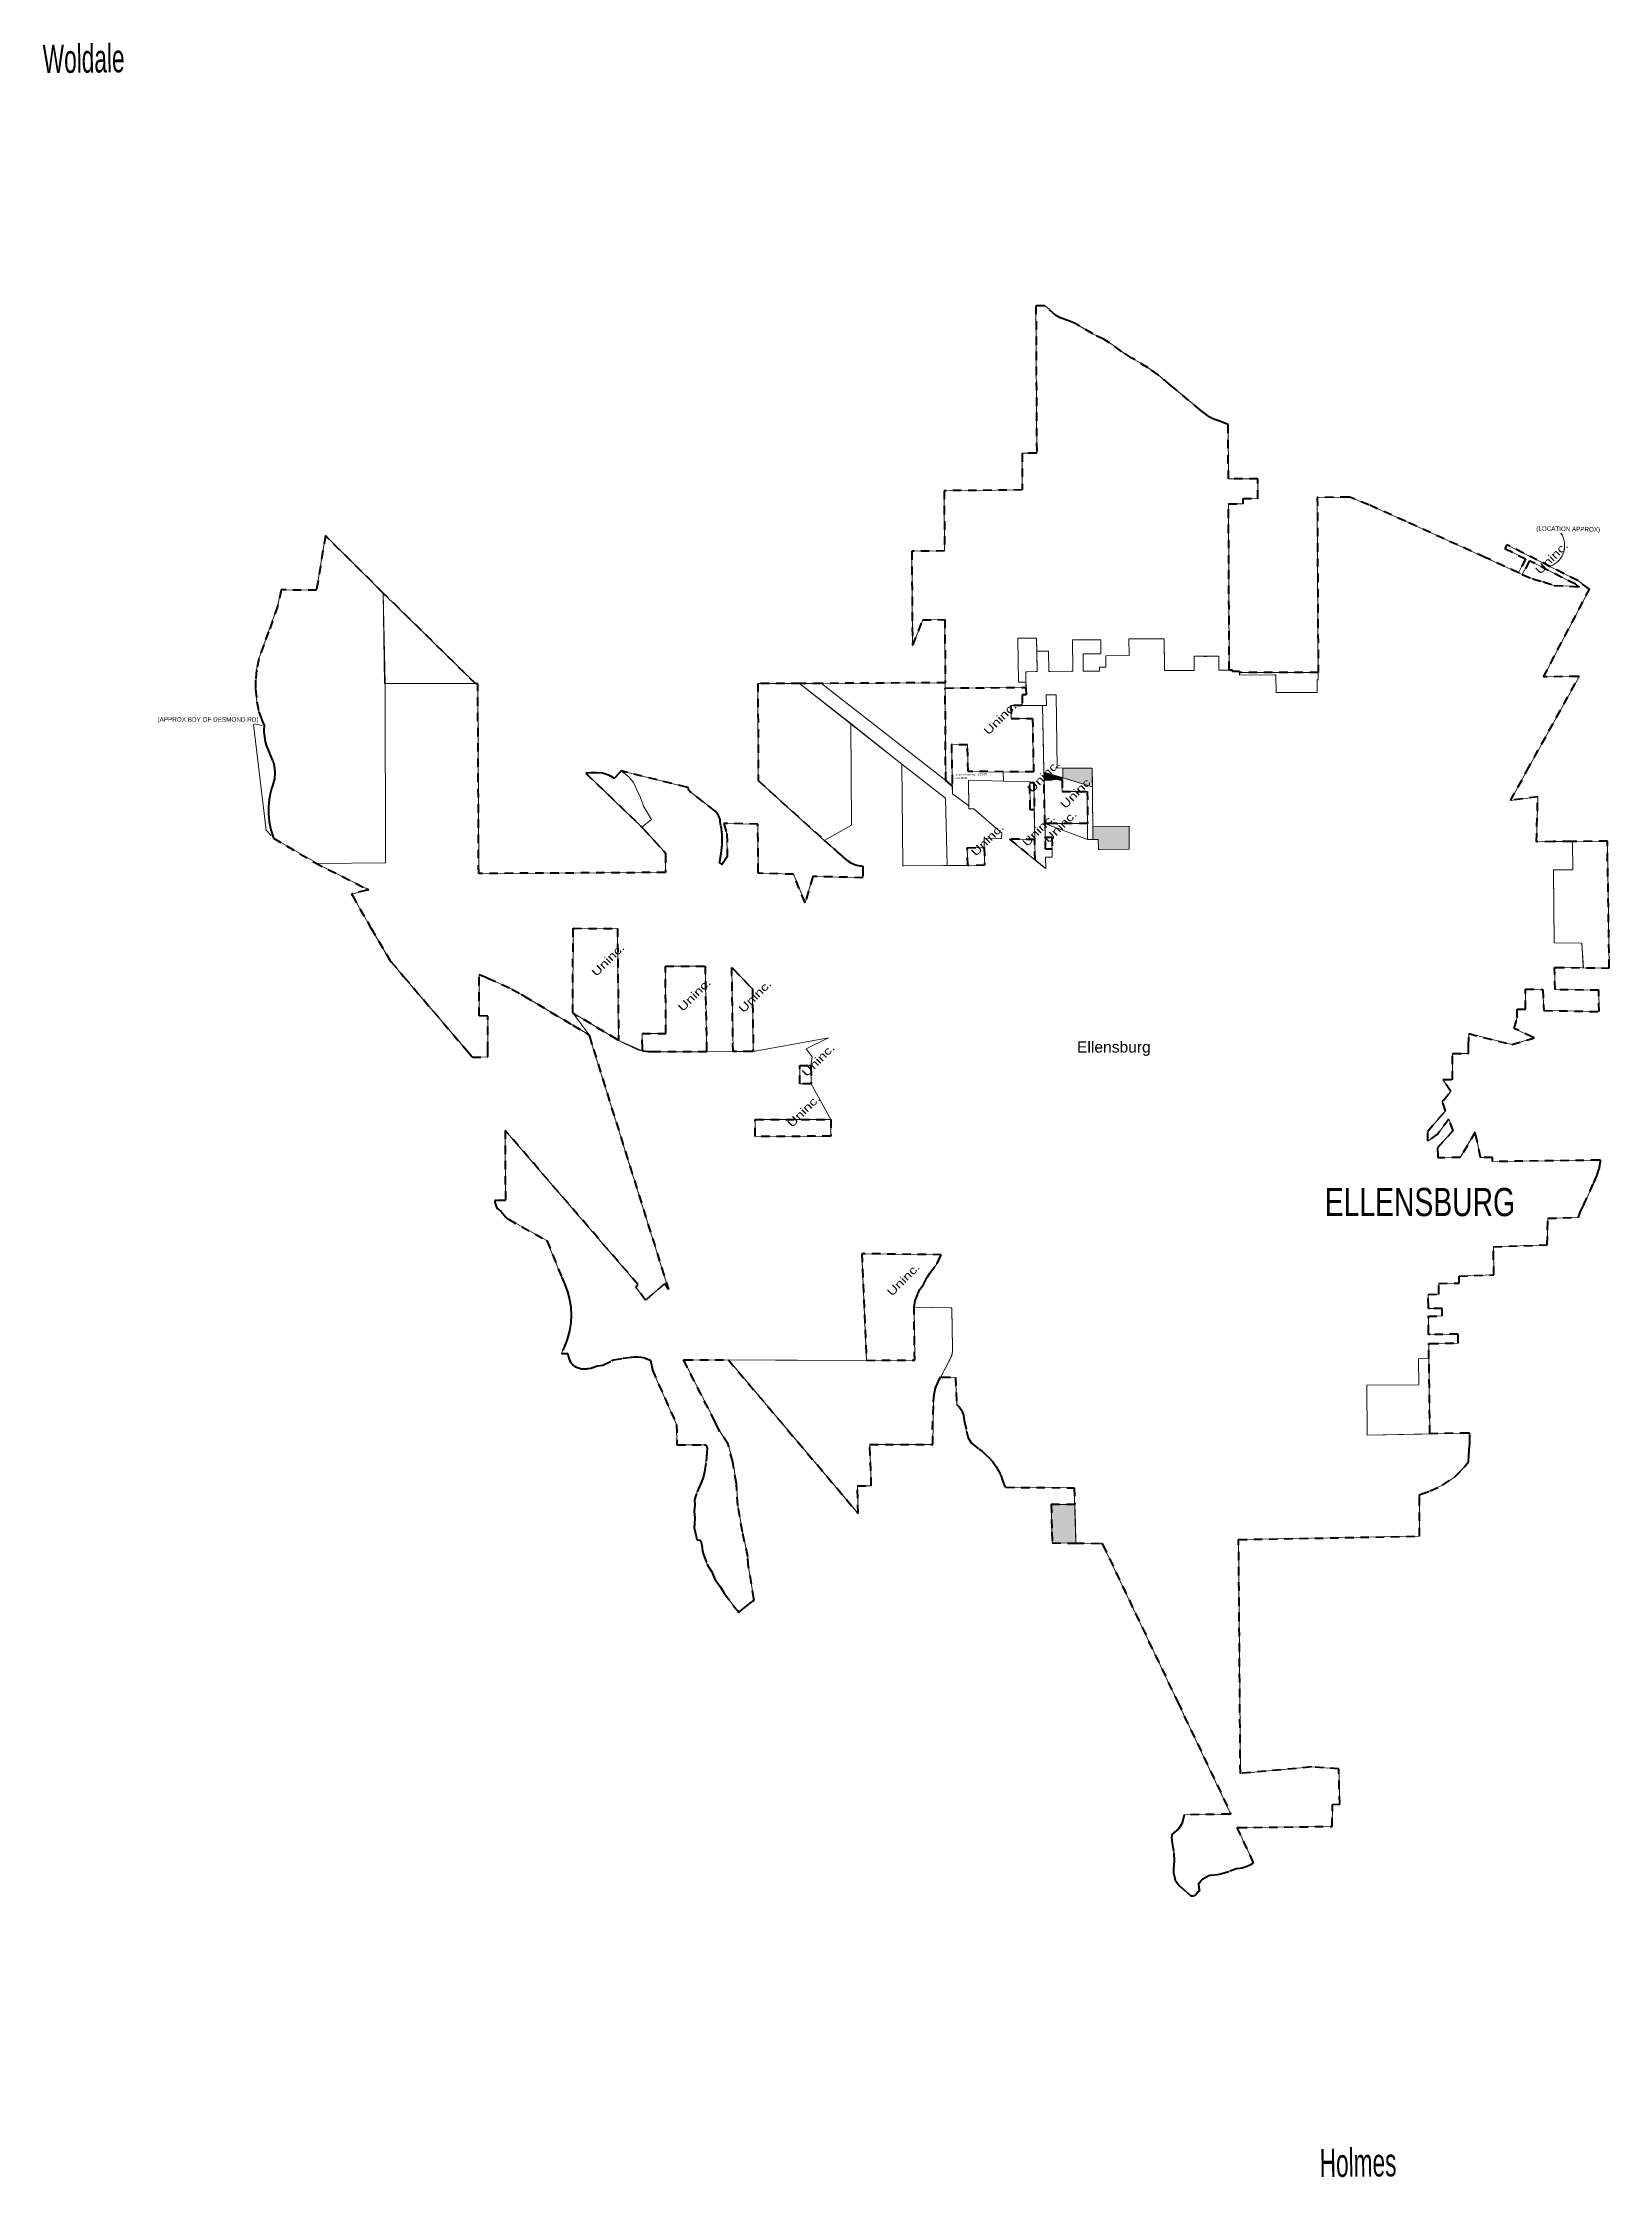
# Model space of a CAD drawing. Header units: feet. Extents: x -903180 to 1023491, y -707744 to 564635.
# Drawn here: x 98874 to 121086, y -199044 to -168777 of the extents above; entities that cross this region are included whole.
import ezdxf

# ---------------------------------------------------------------- set-up
doc = ezdxf.new("R2010")
doc.units = ezdxf.units.FT
doc.header["$LTSCALE"] = 80
doc.linetypes.add('SHORT_DASHED', pattern=[2.7, 1.5, -1.2])
for name, color, linetype, lineweight in [('1', 7, 'Continuous', 13), ('13', 7, 'SHORT_DASHED', 40), ('58', 7, 'Continuous', 13)]:
    doc.layers.add(name, color=color, linetype=linetype, lineweight=lineweight)
for name, color, linetype in [('14', 7, 'Continuous'), ('16', 7, 'Continuous'), ('36', 7, 'Continuous')]:
    doc.layers.add(name, color=color, linetype=linetype)

msp = doc.modelspace()

# ---------------------------------------------------------------- texts
at = {"layer": '1'}
msp.add_text('(LOCATION APPROX)', height=64, rotation=359, dxfattribs=at).set_placement((120050.69, -175695.03))
at = {"layer": '1', "width": 1.05}
msp.add_text('(APPROX BDY OF DESMOND RD)', height=64, dxfattribs=at).set_placement((100501.56, -178404.46))
at = {"layer": '1', "width": 1.1}
for s, p in [('as per drawing   2/27/97', (111816.7, -179167.2)), ('ord 4060', (111816.7, -179218.78))]:
    msp.add_text(s, height=28.47, rotation=0.276, dxfattribs=at).set_placement(p)
at = {"layer": '14', "width": 0.75}
msp.add_text('ELLENSBURG', height=400, dxfattribs=at).set_placement((117051.72, -185415.05))
at = {"layer": '16', "width": 0.6}
for s, p in [('Woldale', (98877.36, -169208.79)), ('Holmes', (116981.5, -199041.28))]:
    msp.add_text(s, height=400, rotation=0.63, dxfattribs=at).set_placement(p)
at = {"layer": '36', "width": 1.35}
for p in [(120105, -176324.82), (112282.82, -178601.42), (112899.78, -179422.56), (113371.59, -179647.65), (112830.52, -180184.39), (113137.85, -180136.77), (112104.97, -180322.39), (106724.59, -182025.01), (107948.77, -182522.33), (108809.51, -182541.46), (109705.57, -183447.76), (109498.11, -184167.31), (110913.56, -186558.28)]:
    msp.add_text('Uninc.', height=113, rotation=45, dxfattribs=at).set_placement(p)
at = {"layer": '36', "width": 1.05}
msp.add_text('Ellensburg', height=157.5, dxfattribs=at).set_placement((113539.01, -183095.73))

# ---------------------------------------------------------------- hatches: boundary and pattern name
at = {"layer": '58'}
for points in [[(113068.92, -179118.39), (113326.74, -179198.1), (113326.14, -179223.09), (113071.26, -179222.29)], [(113753.69, -179064.59), (113757.2, -179329.03), (113336.37, -179200.78), (113335.48, -179061.42)], [(113860.94, -180214.6), (113841.63, -180214.75), (113839.8, -180076.71), (113819.82, -180076.51), (113762.42, -180075.87), (113763.25, -179889.98), (114276.8, -179887.1), (114276.9, -180211.34)], [(113522.21, -190051.35), (113188.17, -190049.37), (113183.78, -189896.68), (113173.22, -189502.94), (113508.52, -189505.01), (113515.19, -189774.06)]]:
    msp.add_hatch(color=256, dxfattribs=at).paths.add_polyline_path(points)

# ---------------------------------------------------------------- linework, layer by layer
at = {"layer": '1'}
msp.add_line((101984.69, -178460.7), (101866.83, -178434.49), dxfattribs=at)
msp.add_lwpolyline([(102111.28, -180020.2), (102041.44, -179941.57), (101862.46, -178443.23)], dxfattribs=at)
msp.add_arc((120143.78, -175907.44), 309.09, 291.29544, 34.57042, dxfattribs=at)
at = {"layer": '13'}
for p, q in [((116957.44, -177707.26), (115842.61, -177707.26)), ((102079.34, -179758.7), (102087.5, -179826.26)), ((109014.42, -179856.12), (108530.18, -179846.85)), ((120649, -185434.05), (120649.35, -185432.76)), ((107867, -188658.05), (108258.69, -188656.15)), ((113895.05, -190055.24), (113904.67, -190075.45))]:
    msp.add_line(p, q, dxfattribs=at)
for points in [[(115842.61, -177707.26), (115844.08, -177691.54), (115744.08, -177693.19), (115743.98, -177673.19), (115697.72, -177673.45), (115686.86, -175316.32), (115894.86, -175316.32), (115893.87, -175240.64), (116104.28, -175242.82), (116102.53, -174961.83), (115685.54, -174959.85), (115680.08, -174189.14), (115573.84, -174150.36), (115492.42, -174120.62), (115456.17, -174105.58), (115422.82, -174086.49), (115390.43, -174064.07), (115292, -173989.94), (114961.98, -173714.56), (114864.65, -173630.77), (114690.53, -173488.63), (114548.14, -173385.41), (114316.86, -173249.4), (114171.45, -173154.11), (114000.57, -173033.8), (113923.48, -172986.53), (113761.64, -172902.75), (113567.06, -172789.99), (113501.99, -172752.6), (113409.61, -172714.65), (113300.72, -172677.33), (113239.97, -172642.81), (113080.27, -172508.85), (112956.54, -172508.59), (112967.1, -174595.68), (112759.11, -174597.8), (112761.75, -175118.8), (111655.79, -175130.05), (111660.07, -175983.79), (111195.34, -175988.31), (111205.35, -177318.27), (111211.55, -177320.25), (111351.66, -176960.83), (111665.02, -176957.79), (111669.53, -177852.12), (109914.6, -177861.33), (109605.46, -177862.52), (109014.05, -177863.03), (109019.74, -179240.22), (109956.06, -180083.87), (110091.21, -180207.85), (110108, -180222.98), (110142.81, -180254.35), (110211.37, -180313.54), (110230.19, -180329.79), (110251.37, -180348.88), (110259.88, -180356.55), (110295.27, -180382.95), (110333.23, -180405.5), (110373.33, -180423.97), (110415.14, -180438.14), (110458.21, -180447.86), (110482.06, -180450.67), (110502.06, -180453.02), (110502.11, -180473.03), (110502.45, -180616.42), (109793.85, -180599.05), (109682.72, -180972.15), (109519.45, -180567.79), (109038.51, -180554.32), (109019.07, -180553.78), (109018.93, -180533.76), (109014.42, -179856.12)], [(121085.51, -181897.11), (121057.84, -180096.65), (120563.12, -180104.05), (120543.12, -180104.12), (120290.26, -180104.96), (120055.04, -180107.3), (120070.65, -179469.9), (119685.16, -179521.27), (119916.27, -179103.25), (120647.02, -177781.48), (120657.67, -177762.22), (120638.08, -177762.49), (120151.81, -177769.12), (120804.83, -176523.86), (120637.15, -176404.17), (119632.89, -175894.69), (119605.74, -175948.2), (119899.42, -176097.19), (119796.76, -176292.97), (119325.48, -176074.51), (118746.36, -175813.62), (118194.12, -175560.43), (117677.92, -175330.94), (117430.05, -175231.73), (117403.21, -175220.99), (117390.05, -175221.09), (116945.78, -175224.35), (116957.44, -177707.26)], [(108530.18, -179846.85), (108575.38, -179991.66), (108580.01, -180320.66), (108507.47, -180432.34), (108488.12, -180417.37), (108468.96, -180402.54), (108473.12, -180381.89), (108495.19, -180272.15), (108507.63, -180139.92), (108506.18, -180007.12), (108490.85, -179875.2), (108481.41, -179825.55), (108478.62, -179801.96), (108473.38, -179778.8), (108465.74, -179756.31), (108455.8, -179734.73), (108443.66, -179714.32), (108429.45, -179695.29), (108413.32, -179677.85), (108408.7, -179673.47), (108070.38, -179410.86), (108060.67, -179402.82), (108051.86, -179393.81), (108044.03, -179383.93), (108037.28, -179373.29), (108031.68, -179362), (108030.9, -179359.89), (108024.69, -179340.16), (108003.61, -179334.82), (107075.58, -179099.77), (106979.71, -179211.53), (106912.31, -179167.94), (106811.18, -179134.23), (106732.88, -179127.42), (106645.53, -179127.42), (106574.33, -179134.4), (107370.82, -179898.82), (107389.6, -179919.62), (107685.35, -180247.12), (107704.07, -180267.85), (107704, -180287.12), (107703.08, -180543.26), (105055.83, -180557.15), (105043.4, -177885.63), (105043.31, -177866.27), (105023.31, -177866.23), (105010.52, -177864.59), (103701.99, -176580.3), (102883.05, -175766.2), (102756.04, -176538.15), (102255.76, -176536.94), (102204.95, -176768.9), (102077.79, -177129.29), (102007.29, -177313.27), (101938.04, -177514.89), (101905.3, -177671.14), (101892.71, -177816.06), (101892.72, -177942.06), (101909.09, -178123.52), (101939.31, -178264.66), (101980.86, -178383.11), (102017.22, -178465.87), (102013.64, -178469.67), (102011.33, -178506.46), (102011.79, -178554.97), (102016.77, -178616.17), (102023.57, -178657.88), (102034.45, -178706.4), (102043.97, -178738.59), (102087.04, -178842.41), (102137.82, -178965.28), (102143.26, -178982.96), (102149.61, -179002.91), (102155.96, -179032.83), (102162.3, -179075.45), (102165.02, -179110.36), (102165.02, -179131.22), (102164.57, -179158.43), (102162.3, -179184.72), (102158.67, -179213.74), (102150.96, -179248.65), (102142.35, -179280.84), (102131.47, -179312.12), (102119.23, -179352.01), (102108.8, -179390.55), (102100.64, -179425.46), (102093.84, -179459.47), (102086.58, -179506.62), (102080.69, -179560.57), (102077.21, -179612.32), (102075.71, -179690.24), (102077.52, -179721.52), (102079.34, -179758.7)], [(113687.95, -179848.32), (113186.19, -179848.32), (113084.66, -179848.69), (113071.26, -179222.29)], [(113071.26, -179222.29), (113326.14, -179223.09), (113329.82, -179395.46), (113684.37, -179392.39), (113687.95, -179848.32)], [(102087.5, -179826.26), (102098.83, -179891.54), (102109.72, -179939.15), (102125.58, -179995.37), (102146.77, -180056.94)], [(102146.77, -180056.94), (102731.29, -180401.36), (103469.21, -180776.08), (103491.47, -180787.33), (103469.21, -180793.06), (103272.56, -180843.71), (103253.33, -180848.66), (103264.79, -180868.86), (103501.64, -181286.02), (103513.41, -181306.73), (103524.84, -181326.02), (103783.69, -181762.75), (103796.1, -181783.69), (103812.13, -181802.75), (103991.55, -182016.1), (104886.71, -183066.08), (104966, -183162.05), (105187, -183157.05), (105185.31, -183062.77), (105183.9, -182578.23), (105064.95, -182577.36), (105062.41, -181991.04), (105145.77, -182022.78), (105165.99, -182030.48), (105185.77, -182039.6), (105526.01, -182196.53), (105661.05, -182271.71), (105681.48, -182283.09), (105701.05, -182294.85), (106389.19, -182708.45), (106600.5, -182833.7), (106621.15, -182845.94), (106626.6, -182865.56), (106683.68, -183052.72), (107745, -186454.05), (107691, -186377.05), (107422, -186607.05), (107283, -186423.05), (107314, -186384.05), (105432, -184199.05), (105434, -185195.05), (105304.11, -185192.6), (105284.28, -185192.23), (105285.74, -185210.2), (105287.36, -185230.16), (105315.36, -185302.62), (105369.54, -185344.97), (105442.22, -185429.3), (105459.97, -185449.89), (105478.9, -185460.35), (106023, -185761.05), (106235, -186287.05), (106276.27, -186384.21), (106316, -186488.48), (106344.61, -186596.34), (106361.79, -186706.6), (106367.35, -186818.05), (106361.23, -186929.47), (106343.5, -187039.64), (106314.35, -187147.35), (106294.24, -187203.39), (106229, -187361.05), (106319, -187364.05), (106319.05, -187364.45), (106322.49, -187391.13), (106328.69, -187417.31), (106337.6, -187442.69), (106349.11, -187467), (106363.11, -187489.98), (106379.42, -187511.37), (106397.89, -187530.94), (106398, -187531.05), (106416.37, -187543.48), (106444.49, -187557.61), (106512.8, -187579.86), (106587.18, -187580), (106603.27, -187578.02), (106645.5, -187572.08), (106742.06, -187540.08), (106816.47, -187528.16), (106945.27, -187464.03), (106969.42, -187452.01), (107104.16, -187430.16), (107215.26, -187414.94), (107262.81, -187410.25), (107310.59, -187410.57), (107358.08, -187415.87), (107404.75, -187426.11), (107450.09, -187441.18), (107470, -187450.09), (107490.65, -187459.34), (107494.65, -187479.05), (107519, -187599.05), (107861, -188370.05), (107867, -188658.05)], [(120649.35, -185432.76), (120654.79, -185412.72), (120662.31, -185392.76), (120683.37, -185336.88), (120700.03, -185302.81), (120709.18, -185284.1), (120718.93, -185262.81), (120866.29, -184940.95), (120907.04, -184843.59), (120915.49, -184823.41), (120922.14, -184803.59), (120933.65, -184769.27), (120940.54, -184748.28), (120944.15, -184729.27), (120957.22, -184660.38), (120959.32, -184641.83), (120961.63, -184621.48), (120941.59, -184621.75), (119428.87, -184641.99), (119429.48, -184583.99), (119260.48, -184582.21), (119184.2, -184226.4), (118971.46, -184583.19), (118680.31, -184590.43), (118660.27, -184587.82), (118659.68, -184567.83), (118656, -184442.05), (118872, -184203.05), (118809, -184038.05), (118653, -184250.05), (118511, -184350.05), (118511, -184209.05), (118765, -183921.05), (118718, -183788.05), (118733, -183772.05), (118840, -183646.05), (118726, -183480.05), (118863, -183478.05), (118863, -183109.05), (119090, -183107.05), (119091.1, -182999.97), (119092.8, -182827.8), (119705.94, -182980.86), (119996.14, -182895.44), (120019.51, -182888.56), (119996.14, -182877.49), (119738.46, -182755.38), (119779.32, -182600.93), (119778.45, -182479.35), (119898.3, -182478.49), (119898.3, -182197.12), (120143.07, -182201.12), (120158.09, -182501.27), (120940.47, -182513.69), (120935.07, -182213.56), (120318.91, -182203.79), (120309.24, -181902.39), (120308.81, -181888.99), (120328.6, -181889.2), (121085.51, -181897.11)], [(113904.67, -190075.45), (114967.43, -192308.7), (115712.34, -193874.03), (115721.86, -193894.02), (115700.98, -193894.36), (115056, -193905.04), (115030.94, -194022.93), (114984.55, -194099.26), (114978.51, -194103.27), (114887.88, -194177.52), (114881.82, -194193.59), (114877.72, -194229.79), (114889.63, -194302.22), (114911.45, -194441.05), (114917.21, -194561.74), (114906.93, -194670.33), (114904.79, -194726.64), (114918.74, -194785), (114928.7, -194829.27), (114986.83, -194907.83), (115099.2, -195004.6), (115153.37, -195052.97), (115183.51, -195055.05), (115207.66, -195047.05), (115213.7, -195041.03), (115247, -195005.05), (115278.16, -194978.8), (115270.19, -194944.59), (115266.31, -194882.23), (115274.4, -194862.14), (115300.59, -194834.03), (115320.73, -194813.96), (115409.29, -194765.86), (115433.43, -194761.89), (115529.93, -194752.02), (115574.19, -194740.04), (115710.97, -194700.09), (115801.51, -194666.08), (115847.76, -194660.13), (115881.95, -194654.17), (115986.57, -194616.16), (116024.8, -194594.11), (116042.44, -194582.85), (115820.21, -194105.38), (115810.9, -194085.37), (115829.99, -194085.14), (117154.96, -194069.07), (117162, -193756.05), (117263, -193755.05), (117250, -193253.05), (116862, -193226.05), (115855, -193317.05), (115830, -190002.05), (118395.76, -189953.26), (118394.2, -189388.27), (118394.14, -189366.61), (118414.14, -189359.18), (118543.95, -189310.94), (118722, -189229.05), (118889, -189115.05), (119029, -188977.05), (119087, -188901.05), (119095, -188806.05), (119098, -188735.05), (119104, -188671.05), (119107.88, -188642.3), (119105.96, -188510.07), (119105.68, -188490.68), (119085.67, -188491.2), (118543.17, -188500.1), (118528.36, -187435.08), (118526.09, -187242.05), (118525.85, -187222.02), (118544, -187221.76), (118944, -187216.05), (118941, -187088.05), (118544.36, -187094.74), (118524.35, -187095.08), (118524.12, -187076.02), (118521.29, -186835.06), (118716, -186831.05), (118716, -186725.05), (118539.99, -186725.05), (118519.99, -186725.05), (118519.75, -186705.05), (118516.1, -186524.81), (118668.18, -186520.7), (118668.23, -186370.69), (118955, -186364.05), (118956, -186265.05), (119449, -186249.05), (119443.32, -185849.86), (120204.34, -185823.46), (120216, -185445.05), (120649, -185434.05)], [(108258.69, -188656.15), (108278.4, -188656.05), (108284.16, -188677.13), (108293.61, -188711.73), (108291.48, -188768.04), (108275.07, -188922.88), (108258.75, -189041.52), (108240.48, -189123.96), (108200.08, -189214.39), (108143.49, -189353.06), (108135.41, -189375.18), (108117.18, -189439.51), (108121.05, -189509.91), (108110.8, -189602.42), (108120.67, -189688.93), (108116.45, -189783.45), (108110.31, -189835.74), (108134.24, -189928.3), (108142.16, -189986.65), (108162.21, -190008.81), (108190.37, -190006.86), (108206, -190026.05), (108219, -190082.05), (108230.24, -190163.82), (108244.2, -190214.13), (108296.19, -190349), (108300.18, -190363.09), (108362.3, -190459.76), (108380.3, -190504.04), (108406.3, -190570.46), (108478.46, -190667.15), (108536.56, -190759.79), (108664, -190933.05), (108702, -190982.05), (108727.83, -191012.25), (108745.71, -191033.17), (108764.93, -191016.9), (108834.67, -190957.85), (108939.97, -190875.64), (108960.43, -190859.66), (108957.2, -190840.02), (108882.94, -190388.21), (108872, -190246.05), (108794, -189893.05), (108731, -189520.05), (108709, -189208.05), (108657, -188900.05), (108593, -188648.05), (108461, -188447.05), (108407.56, -188331.64), (107967.71, -187471.05), (107957.49, -187451.06), (107976, -187451.12), (108597.28, -187454.78), (110437.32, -189630.66), (110424.19, -189237.69), (110622.34, -189239.15), (110602.34, -188653.06), (111492.47, -188651.82), (111492.24, -188441.5), (111504.16, -188048.04), (111506.9, -187987.81), (111517.18, -187919.48), (111534.07, -187851.88), (111559.77, -187787.95), (111585.48, -187732.85), (111607.65, -187696.09), (111627.12, -187696.56), (111815, -187701.05), (111833.06, -188084.27), (111873.3, -188123.34), (111899.36, -188165.65), (111927.35, -188238.11), (111939.24, -188312.56), (111973.1, -188463.48), (111997.02, -188560.08), (112045.11, -188634.59), (112149.47, -188719.28), (112163.52, -188729.36), (112183.6, -188739.46), (112277.9, -188828.14), (112346.1, -188898.67), (112396.2, -188975.21), (112460.29, -189085.97), (112482.24, -189162.44), (112514.22, -189246.98), (112531.57, -189259.95), (113497.02, -189266.88), (113508.52, -189505.01), (113173.22, -189502.94), (113183.78, -189896.68), (113188.17, -190049.37), (113522.21, -190051.35), (113875.15, -190055.03), (113895.05, -190055.24)]]:
    msp.add_lwpolyline(points, dxfattribs=at)
for points in [[(120660.79, -176494.76), (120606.01, -176455.66), (119952.94, -176124.35), (119852, -176316.85), (119998.99, -176380.27), (120152.26, -176423.53), (120305.93, -176472.07), (120521.72, -176484.06)], [(111669.94, -177927.2), (112815.41, -177918.21), (112816.7, -178021.64), (112759.38, -178021.64), (112759.38, -178176.22), (112602.5, -178176.96), (112604.46, -178356.95), (112907.63, -178357.33), (112923.53, -179117.25), (111993.69, -179109.56), (111985.49, -178734.23), (111757.3, -178728.43), (111770.53, -179314.99), (111677.72, -179238.16)], [(112926.02, -179267.22), (112932.49, -179654.92), (112875.63, -179655.65), (112875.31, -179635.61), (112869.62, -179267.58)], [(112944.32, -180364.83), (112939.47, -180074.07), (112581.78, -180071.51)], [(113092.1, -180211.71), (113088.99, -180043.71), (113183.59, -180043.71), (113186.99, -180211.81)], [(111983.11, -180191), (112224.29, -180190.05), (112227.04, -180441.01), (111988.57, -180445.4)], [(107038.52, -182923.55), (107018.52, -182911.69), (106390.08, -182533.97), (106394.52, -181334.17), (107023.07, -181337.35), (107038.33, -182903.71)], [(107376.42, -183072.79), (107376.01, -183033.57), (107373.8, -182824.61), (107710.04, -182825.01), (107704.14, -181870.64), (108265.18, -181869.95), (108288.13, -183084.08), (107564.34, -183086), (107542.32, -183086.06), (107524.34, -183085.82), (107463.35, -183084.61), (107385.11, -183074.82)], [(108662.86, -183083.1), (108644.34, -181910.66), (108644, -181889.58), (108664.02, -181910.4), (108936.73, -182194.02), (108947.6, -183047.52), (108947.35, -183062.05), (108946.99, -183082.35), (108927, -183082.4)], [(109765.96, -183279.05), (109766.23, -183299.05), (109769.76, -183541.21), (109610.19, -183541.21), (109607, -183279.05), (109745, -183279.05)], [(110047, -184283.05), (108974, -184285.05), (108978, -184046.05), (110047, -184044.05)], [(111228.07, -186707.22), (111243.26, -186613.55), (111255.99, -186581.56), (111281.66, -186517.08), (111285.7, -186507.03), (111307.91, -186460.81), (111360.34, -186386.49), (111416.87, -186275.97), (111453.16, -186223.74), (111553.98, -186087.17), (111580.22, -186034.91), (111614.67, -185962.32), (110489, -185949.05), (110555, -187460.05), (111237.68, -187459.1)]]:
    msp.add_lwpolyline(points, close=True, dxfattribs=at)
at = {"layer": '58'}
for points in [[(112759.11, -174597.8), (112967.1, -174595.68), (112956.54, -172508.59), (113080.27, -172508.85), (113090.55, -172513.16), (113145.49, -172556.33), (113220.06, -172626.98), (113300.72, -172677.33), (113409.61, -172714.65), (113501.99, -172752.6), (113567.06, -172789.99), (113761.64, -172902.75), (113839.85, -172942.79), (113923.48, -172986.53), (114000.57, -173033.8), (114054.04, -173070.16), (114171.45, -173154.11), (114316.86, -173249.4), (114435.65, -173316.57), (114548.14, -173385.41), (114694.53, -173491.72), (114864.65, -173630.77), (115292, -173989.94), (115374.89, -174052.46), (115422.82, -174086.49), (115450.52, -174102.69), (115680.08, -174189.14), (115685.54, -174959.85), (116102.53, -174961.83), (116104.28, -175242.82), (115893.87, -175240.64), (115894.86, -175316.32), (115686.86, -175316.32), (115697.72, -177673.45), (115551.12, -177674.57), (115551.06, -177655.79), (115550.51, -177477.83), (115201.32, -177476.71), (115199.57, -177677.18), (115178.72, -177677.36), (114777.37, -177680.71), (114777.96, -177607.29), (114774.44, -177227.49), (114274.45, -177230.46), (114275.87, -177463.69), (113947.93, -177468.47), (113949.64, -177631.55), (113858.94, -177633), (113858.14, -177687.7), (113627.4, -177688.48), (113627.27, -177668.49), (113625.82, -177444.05), (113875.82, -177442.9), (113874.53, -177242.89), (113474.53, -177244.75), (113477.39, -177689.29), (113457.39, -177689.53), (113140.61, -177693.31), (113140.29, -177673.33), (113136.03, -177405.25), (112971.03, -177406.47), (112965.93, -177218.33), (112700.93, -177221.15), (112710.23, -177843.63), (112815.39, -177844.11), (112815.41, -177918.21), (111669.94, -177927.2), (111665.02, -176957.79), (111351.66, -176960.83), (111211.55, -177320.25), (111205.35, -177318.27), (111195.34, -175988.31), (111660.07, -175983.79), (111655.79, -175130.05), (112761.75, -175118.8)], [(102146.77, -180056.94), (102116.36, -179970.59), (102096.45, -179890.87), (102092.46, -179839.04), (102080.51, -179767.29), (102080.51, -179691.55), (102076.53, -179615.81), (102084.5, -179560), (102088.48, -179484.26), (102104.41, -179404.53), (102120.35, -179344.73), (102140.27, -179288.92), (102160.18, -179217.17), (102168.15, -179165.35), (102168.15, -179113.52), (102164.17, -179057.71), (102164.17, -179053.73), (102152.22, -178985.96), (102132.3, -178926.16), (102100.43, -178854.41), (102068.56, -178786.64), (102048.64, -178742.79), (102036.69, -178706.91), (102036.69, -178702.93), (102020.76, -178643.13), (102016.77, -178635.16), (102012.79, -178571.38), (102008.81, -178515.57), (102013.64, -178469.67), (102017.22, -178465.87), (102017.22, -178465.87), (101980.86, -178383.11), (101939.31, -178264.66), (101909.09, -178123.52), (101892.72, -177942.06), (101905.3, -177671.14), (101938.04, -177514.89), (102007.29, -177313.27), (102077.79, -177129.29), (102204.95, -176768.9), (102255.76, -176536.94), (102756.04, -176538.15), (102883.05, -175766.2), (103701.99, -176580.3), (103731.35, -177863.9), (103735.55, -180406.13), (102770, -180413.63)], [(103701.99, -176580.3), (105010.52, -177864.59), (103721.69, -177864.54)], [(112700.93, -177221.15), (112965.93, -177218.33), (112975.61, -177694.61), (112812.44, -177695.89), (112814.53, -177843.97), (112710.23, -177843.63)], [(109014.05, -177863.03), (109605.46, -177862.52), (110332.23, -178429.83), (110342.36, -179871.21), (109953.64, -180087.61), (109019.74, -179240.22)], [(111699.68, -180444.15), (111675.6, -179490.27), (111054.75, -179007.38), (109605.46, -177862.52), (109914.6, -177861.33), (111677.72, -179238.16), (111770.53, -179314.99), (111772.63, -179429.53), (112004.64, -179599.67), (112005.27, -179639.19), (112075.95, -179640.35), (112470.63, -179984.67), (112470.43, -180059.58), (112450.42, -180059.46), (112220.38, -180058.03), (112224.29, -180190.05), (111983.11, -180191), (111988.57, -180445.4)], [(109914.6, -177861.33), (111669.53, -177852.12), (111669.94, -177927.2), (111677.72, -179238.16)], [(116942.23, -177812.94), (116945.72, -177989.91), (116361.8, -177992.04), (116356.25, -177758.51), (116355.77, -177737.89), (116335.78, -177738.14), (115844.33, -177744.33), (115842.61, -177707.26), (116957.44, -177707.26), (116957.39, -177812.73)], [(112907.86, -178177.34), (113048.6, -178176.1), (113068.92, -179118.39), (113087.34, -179948.2), (113092.1, -180211.71), (113186.99, -180211.81), (113188.8, -180325.07), (113093.59, -180324.28), (113096.31, -180487.82), (112944.32, -180364.83), (112926.02, -179267.22), (112869.62, -179267.58), (112869.26, -179256.87), (112496.83, -179247.69), (112493.6, -179120.65), (112923.53, -179117.25), (112907.63, -178357.33), (112604.46, -178356.95), (112602.5, -178176.96), (112759.38, -178176.22)], [(113103.27, -178025.12), (113245.28, -178025), (113256.97, -179061.11), (113335.48, -179061.42), (113336.37, -179200.78), (113326.74, -179198.1), (113068.92, -179118.39), (113062.47, -178836.65), (113048.6, -178176.1), (113105, -178176.22)], [(112004.64, -179599.67), (111772.63, -179429.53), (111757.3, -178728.43), (111985.49, -178734.23), (111993.69, -179109.56), (112493.6, -179120.65), (112496.83, -179247.69), (111998.82, -179235.41)], [(106732.88, -179127.42), (106811.18, -179134.23), (106912.31, -179167.94), (106979.71, -179211.53), (107075.58, -179099.77), (107182.3, -179186.52), (107249.62, -179265.74), (107293.64, -179361.14), (107347.76, -179479.57), (107392.97, -179602.35), (107452.25, -179708.44), (107503.87, -179793.5), (107389.81, -179883.79), (107370.82, -179898.82), (106574.33, -179134.4), (106645.53, -179127.42)], [(111054.75, -179007.38), (111675.6, -179490.27), (111699.68, -180444.15), (111067.48, -180448.95), (111067.31, -180428.96)], [(113068.92, -179118.39), (113326.74, -179198.1), (113326.14, -179223.09), (113071.26, -179222.29)], [(113753.69, -179064.59), (113757.2, -179329.03), (113336.37, -179200.78), (113335.48, -179061.42)], [(113326.74, -179198.1), (113757.2, -179329.03), (113762.42, -180075.87), (113689.74, -180075.5), (113684.37, -179392.39), (113329.82, -179395.46)], [(113084.66, -179848.69), (113687.95, -179848.32), (113689.74, -180075.5)], [(113860.94, -180214.6), (113841.63, -180214.75), (113839.8, -180076.71), (113819.82, -180076.51), (113762.42, -180075.87), (113763.25, -179889.98), (114276.8, -179887.1), (114276.9, -180211.34)], [(120569.47, -180504.04), (120563.12, -180104.05), (121057.84, -180096.65), (121064, -180497.41), (121085.51, -181897.11), (120717.82, -181893.27), (120697.86, -181543.05), (120304.98, -181538.95), (120295.1, -180504.91)], [(111766.02, -186713.66), (111774.59, -187289.11), (111774.21, -187334.52), (111764.99, -187395.8), (111727.25, -187465.86), (111607.65, -187696.09), (111559.77, -187787.95), (111534.07, -187851.88), (111517.18, -187919.48), (111504.16, -188048.04), (111492.47, -188651.82), (110602.34, -188653.06), (110622.34, -189239.15), (110424.19, -189237.69), (110437.32, -189630.66), (108597.28, -187454.78), (110555, -187460.05), (111237.68, -187459.1), (111228.07, -186707.22)], [(118528.36, -187435.08), (118543.17, -188500.1), (117652.15, -188521.75), (117650, -187813.05), (118382.72, -187805.04), (118378.38, -187436.84)], [(113522.21, -190051.35), (113188.17, -190049.37), (113183.78, -189896.68), (113173.22, -189502.94), (113508.52, -189505.01), (113515.19, -189774.06)]]:
    msp.add_lwpolyline(points, close=True, dxfattribs=at)
for points in [[(118809, -184038.05), (118653, -184250.05), (118511, -184350.05), (118511, -184209.05), (118765, -183921.05), (118718, -183788.05), (118733, -183772.05), (118840, -183646.05), (118726, -183480.05), (118863, -183478.05), (118863, -183109.05), (119090, -183107.05), (119091.1, -182999.97), (119092.8, -182827.8), (119705.94, -182980.86), (119996.14, -182895.44), (120019.51, -182888.56), (119996.14, -182877.49), (119738.46, -182755.38), (119779.32, -182600.93), (119778.45, -182479.35), (119898.3, -182478.49), (119898.3, -182197.12), (120143.07, -182201.12), (120158.09, -182501.27), (120940.47, -182513.69), (120935.07, -182213.56), (120318.91, -182203.79), (120309.24, -181902.39), (120308.81, -181888.99), (120328.6, -181889.2), (120695.95, -181893.04), (120717.82, -181893.27), (120716.68, -181873.25), (120697.86, -181543.05), (120304.98, -181538.95), (120295.29, -180524.93), (120295.1, -180504.91), (120307.85, -180504.87), (120549.6, -180504.1), (120569.47, -180504.04), (120569.28, -180492.4), (120563.44, -180123.98), (120563.12, -180104.05), (120543.12, -180104.12), (120290.26, -180104.96), (120055.04, -180107.3), (120070.65, -179469.9), (119685.16, -179521.27), (119916.27, -179103.25), (120647.02, -177781.48), (120657.67, -177762.22), (120638.08, -177762.49), (120151.81, -177769.12), (120804.83, -176523.86), (120637.15, -176404.17), (119632.89, -175894.69), (119605.74, -175948.2), (119899.42, -176097.19), (119796.77, -176292.97), (119852, -176316.85), (119952.94, -176124.35), (120606.01, -176455.66), (120660.79, -176494.76), (120521.72, -176484.06), (120305.93, -176472.07), (120152.26, -176423.53), (119998.99, -176380.27), (119852, -176316.85), (119796.77, -176292.97), (119325.48, -176074.51), (118746.36, -175813.62), (118194.12, -175560.43), (117677.92, -175330.94), (117430.05, -175231.73), (117403.21, -175220.99), (117390.05, -175221.09), (116945.78, -175224.35), (116957.39, -177812.73), (116942.23, -177812.94), (116945.72, -177989.91), (116361.8, -177992.04), (116356.25, -177758.51), (116355.77, -177737.89), (116335.78, -177738.14), (115844.33, -177744.33), (115844.08, -177691.54), (115744.08, -177693.19), (115743.98, -177673.19), (115691.84, -177673.33), (115571.12, -177674.39), (115551.12, -177674.57), (115551.06, -177655.79), (115550.51, -177477.83), (115377.63, -177479.16), (115341.53, -177479.43), (115337.63, -177478.98), (115201.32, -177476.71), (115199.74, -177657.19), (115199.57, -177677.18), (115178.72, -177677.36)], [(115178.72, -177677.36), (114797.37, -177680.54), (114777.37, -177680.71), (114777.24, -177661.46), (114774.44, -177227.49), (114274.45, -177230.46), (114275.87, -177463.69), (113947.93, -177468.47), (113949.64, -177631.55), (113949.64, -177631.55), (113858.94, -177633), (113858.43, -177667.7), (113858.14, -177687.7), (113837.46, -177687.77), (113645.67, -177688.42), (113627.4, -177688.48), (113627.27, -177668.49), (113625.82, -177444.05), (113875.82, -177442.9), (113874.53, -177242.89), (113474.53, -177244.75), (113477.26, -177668.86), (113477.39, -177689.29), (113457.39, -177689.53), (113158.75, -177693.09), (113140.61, -177693.31), (113140.29, -177673.33), (113136.03, -177405.25), (112971.03, -177406.47), (112975.28, -177674.16), (112975.61, -177694.61), (112955.6, -177694.77), (112832.15, -177695.73), (112812.44, -177695.89), (112812.7, -177715.89), (112816.7, -178021.64), (112759.38, -178021.64), (112759.38, -178176.22), (113105, -178176.22), (113103.27, -178025.12), (113245.28, -178025), (113256.97, -179061.11), (113753.69, -179064.59), (113763.25, -179889.98), (114276.8, -179887.1), (114276.9, -180211.34), (113860.94, -180214.6), (113841.63, -180214.75), (113841.37, -180194.76), (113840.09, -180098.26), (113839.8, -180076.71), (113819.82, -180076.51), (113689.74, -180075.5), (113084.66, -179848.69), (113088.93, -180043.7), (113183.59, -180043.71), (113188.8, -180325.07), (113093.59, -180324.28), (113095.96, -180466.78), (113096.31, -180487.82), (113075.03, -180470.6), (112581.78, -180071.51), (112918.7, -180073.82), (112939.41, -180073.96), (112939.08, -180053.96), (112932.8, -179676.69), (112932.47, -179656.74), (112910.02, -179656.31), (112893.75, -179655.99), (112875.63, -179655.65), (112875.31, -179635.61), (112869.26, -179256.87), (112496.83, -179247.69), (111998.82, -179235.41), (112005.27, -179639.19), (112075.95, -179640.35), (112470.63, -179984.67), (112470.48, -180039.58), (112470.43, -180059.58), (112450.42, -180059.46), (112220.38, -180058.03), (112226.7, -180421.08), (112227.04, -180441.01), (112196.98, -180441.22), (111086.66, -180448.82), (111067.48, -180448.95), (111067.31, -180428.96), (111054.75, -179007.38), (110332.23, -178429.83), (110342.36, -179871.21), (109953.64, -180087.61), (110108, -180222.98), (110142.81, -180254.35), (110211.37, -180313.54), (110230.19, -180329.79), (110251.37, -180348.88), (110259.88, -180356.55), (110295.27, -180382.95), (110333.23, -180405.5)], [(110333.23, -180405.5), (110373.33, -180423.97), (110415.14, -180438.14), (110458.21, -180447.86), (110482.06, -180450.67), (110502.06, -180453.02), (110502.11, -180473.03), (110502.45, -180616.42), (109793.85, -180599.05), (109682.72, -180972.15), (109519.45, -180567.79), (109038.51, -180554.32), (109019.07, -180553.78), (109018.93, -180533.76), (109014.42, -179856.12), (108530.18, -179846.85), (108575.38, -179991.66), (108580.01, -180320.66), (108507.47, -180432.34), (108488.12, -180417.37), (108468.96, -180402.54), (108473.12, -180381.89), (108495.19, -180272.15), (108507.63, -180139.92), (108506.18, -180007.12), (108490.85, -179875.2), (108481.41, -179825.55), (108478.62, -179801.96), (108473.38, -179778.8), (108465.74, -179756.31), (108455.8, -179734.73), (108443.66, -179714.32), (108429.45, -179695.29), (108413.32, -179677.85), (108408.7, -179673.47), (108070.38, -179410.86), (108060.67, -179402.82), (108051.86, -179393.81), (108044.03, -179383.93), (108037.28, -179373.29), (108031.68, -179362), (108030.9, -179359.89), (108024.69, -179340.16), (108003.61, -179334.82), (107075.58, -179099.77), (107182.3, -179186.52), (107249.62, -179265.74), (107293.64, -179361.14), (107347.76, -179479.57), (107392.97, -179602.35), (107452.25, -179708.44), (107503.87, -179793.5), (107389.81, -179883.79), (107370.82, -179898.82), (107389.6, -179919.62), (107685.35, -180247.12), (107704.07, -180267.85), (107704, -180287.12), (107703.08, -180543.26), (105055.83, -180557.15), (105043.4, -177885.63), (105043.31, -177866.27), (105023.31, -177866.23), (103731.35, -177863.9), (103735.55, -180406.13), (102770, -180413.63), (102752.34, -180413.76), (102770, -180422.69), (103469.21, -180776.08), (103491.47, -180787.33), (103469.21, -180793.06), (103272.56, -180843.71), (103253.33, -180848.66), (103264.79, -180868.86), (103501.64, -181286.02), (103513.41, -181306.73), (103524.84, -181326.02), (103783.69, -181762.75), (103796.1, -181783.69), (103812.13, -181802.75), (103991.55, -182016.1), (104886.71, -183066.08), (104966, -183162.05), (105187, -183157.05), (105185.31, -183062.77), (105183.9, -182578.23), (105064.95, -182577.36), (105062.41, -181991.04), (105145.77, -182022.78), (105165.99, -182030.48), (105185.77, -182039.6), (105526.01, -182196.53), (105661.05, -182271.71), (105681.48, -182283.09), (105701.05, -182294.85), (106389.19, -182708.45), (106620.5, -182845.55), (106390.08, -182533.97), (106394.52, -181334.17), (107023.07, -181337.35), (107038.33, -182903.71)], [(107038.33, -182903.71), (107038.52, -182923.55), (107058.52, -182933.44), (107288.33, -183047.03), (107308.29, -183056.9), (107328.33, -183061.58), (107376.42, -183072.79), (107376.01, -183033.57), (107373.8, -182824.61), (107710.04, -182825.01), (107704.14, -181870.64), (108265.18, -181869.95), (108288.13, -183084.08), (108662.86, -183083.1), (108644.34, -181910.66), (108644, -181889.58), (108664.02, -181910.4), (108936.73, -182194.02), (108947.6, -183047.52), (108947.35, -183062.05), (108946.99, -183082.35), (110014.57, -182886.65), (109699.68, -183044.53), (109783, -183155.05), (109765.96, -183279.05), (109766.23, -183299.05), (109769.76, -183541.21), (110047, -184044.05), (110047, -184283.05), (108974, -184285.05), (108978, -184046.05), (110047, -184044.05), (109769.76, -183541.21), (109610.19, -183541.21), (109607, -183279.05), (109745, -183279.05), (109765.96, -183279.05), (109783, -183155.05), (109699.68, -183044.53), (109699.68, -183044.53), (110014.57, -182886.65), (108946.99, -183082.35), (108927, -183082.4), (108662.86, -183083.1), (108288.13, -183084.08), (107564.34, -183086), (107542.32, -183086.06), (107524.34, -183085.82), (107463.35, -183084.61), (107385.11, -183074.82), (107376.42, -183072.79), (107038.52, -182923.55), (107018.52, -182911.69), (106390.08, -182533.97), (106620.5, -182845.55), (106683.68, -183052.72), (107745, -186454.05), (107691, -186377.05), (107422, -186607.05), (107283, -186423.05), (107314, -186384.05), (105432, -184199.05), (105434, -185195.05), (105304.11, -185192.6), (105284.28, -185192.23), (105285.74, -185210.2), (105287.36, -185230.16), (105315.36, -185302.62), (105369.54, -185344.97), (105442.22, -185429.3), (105459.97, -185449.89), (105478.9, -185460.35), (106023, -185761.05), (106235, -186287.05), (106276.27, -186384.21), (106316, -186488.48), (106344.61, -186596.34), (106361.79, -186706.6), (106367.35, -186818.05), (106361.23, -186929.47), (106343.5, -187039.64), (106314.35, -187147.35), (106294.24, -187203.39), (106229, -187361.05), (106319, -187364.05), (106319.05, -187364.45), (106322.49, -187391.13), (106328.69, -187417.31), (106337.6, -187442.69), (106349.11, -187467), (106363.11, -187489.98), (106379.42, -187511.37), (106397.89, -187530.94), (106398, -187531.05), (106416.37, -187543.48), (106444.49, -187557.61), (106512.8, -187579.86), (106587.18, -187580), (106603.27, -187578.02), (106645.5, -187572.08)], [(118526.09, -187242.05), (118525.85, -187222.02), (118544, -187221.76), (118944, -187216.05), (118941, -187088.05), (118544.36, -187094.74), (118524.35, -187095.08), (118524.12, -187076.02), (118521.29, -186835.06), (118716, -186831.05), (118716, -186725.05), (118539.99, -186725.05), (118519.99, -186725.05), (118519.75, -186705.05), (118516.1, -186524.81), (118668.18, -186520.7), (118668.23, -186370.69), (118955, -186364.05), (118956, -186265.05), (119449, -186249.05), (119443.32, -185849.86), (120204.34, -185823.46), (120216, -185445.05), (120649, -185434.05), (120649.35, -185432.76), (120654.79, -185412.72), (120662.31, -185392.76), (120683.37, -185336.88), (120700.03, -185302.81), (120709.18, -185284.1), (120718.93, -185262.81), (120866.29, -184940.95), (120907.04, -184843.59), (120915.49, -184823.41), (120922.14, -184803.59), (120933.65, -184769.27), (120940.54, -184748.28), (120944.15, -184729.27), (120957.22, -184660.38), (120959.32, -184641.83), (120961.63, -184621.48), (120941.59, -184621.75), (119428.87, -184641.99), (119429.48, -184583.99), (119260.48, -184582.21), (119184.2, -184226.4), (118971.46, -184583.19), (118680.31, -184590.43), (118660.27, -184587.82), (118659.68, -184567.83), (118656, -184442.05), (118872, -184203.05), (118809, -184038.05)], [(106645.5, -187572.08), (106742.06, -187540.08), (106816.47, -187528.16), (106945.27, -187464.03), (106969.42, -187452.01), (107104.16, -187430.16), (107215.26, -187414.94), (107262.81, -187410.25), (107310.59, -187410.57), (107358.08, -187415.87), (107404.75, -187426.11), (107450.09, -187441.18), (107470, -187450.09), (107490.65, -187459.34), (107494.65, -187479.05), (107519, -187599.05), (107861, -188370.05), (107867, -188658.05), (108258.69, -188656.15), (108278.4, -188656.05), (108284.16, -188677.13), (108293.61, -188711.73), (108291.48, -188768.04), (108275.07, -188922.88), (108258.75, -189041.52), (108240.48, -189123.96), (108200.08, -189214.39), (108143.49, -189353.06), (108135.41, -189375.18), (108117.18, -189439.51), (108121.05, -189509.91), (108110.8, -189602.42), (108120.67, -189688.93), (108116.45, -189783.45), (108110.31, -189835.74), (108134.24, -189928.3), (108142.16, -189986.65), (108162.21, -190008.81), (108190.37, -190006.86), (108206, -190026.05), (108219, -190082.05), (108230.24, -190163.82), (108244.2, -190214.13), (108296.19, -190349), (108300.18, -190363.09), (108362.3, -190459.76), (108380.3, -190504.04), (108406.3, -190570.46), (108478.46, -190667.15), (108536.56, -190759.79), (108664, -190933.05), (108702, -190982.05), (108727.83, -191012.25), (108745.71, -191033.17), (108764.93, -191016.9), (108834.67, -190957.85), (108939.97, -190875.64), (108960.43, -190859.66), (108957.2, -190840.02), (108882.94, -190388.21), (108872, -190246.05), (108794, -189893.05), (108731, -189520.05), (108709, -189208.05), (108657, -188900.05), (108593, -188648.05), (108461, -188447.05), (108407.56, -188331.64), (107967.71, -187471.05), (107957.49, -187451.06), (107976, -187451.12), (110555, -187460.05), (110489, -185949.05), (111614.67, -185962.32), (111580.22, -186034.91), (111553.98, -186087.17), (111453.16, -186223.74), (111416.87, -186275.97), (111360.34, -186386.49), (111307.91, -186460.81), (111285.7, -186507.03), (111281.66, -186517.08), (111255.99, -186581.56), (111243.26, -186613.55), (111228.07, -186707.22), (111740, -186713.35), (111766.02, -186713.66), (111766.32, -186733.59), (111774.59, -187289.11), (111774.9, -187309.8), (111774.36, -187329.11), (111774.21, -187334.52), (111770.94, -187359.02), (111765.12, -187383.04), (111756.83, -187406.32), (111754.15, -187411.9), (111746.85, -187427.02), (111734.3, -187451.9), (111727.25, -187465.86), (111617.51, -187677.11), (111607.65, -187696.09)], [(111607.65, -187696.09), (111627.12, -187696.56), (111815, -187701.05), (111833.06, -188084.27), (111873.3, -188123.34), (111899.36, -188165.65), (111927.35, -188238.11), (111939.24, -188312.56), (111973.1, -188463.48), (111997.02, -188560.08), (112045.11, -188634.59), (112149.47, -188719.28), (112163.52, -188729.36), (112183.6, -188739.46), (112277.9, -188828.14), (112346.1, -188898.67), (112396.2, -188975.21), (112460.29, -189085.97), (112482.24, -189162.44), (112514.22, -189246.98), (112531.57, -189259.95), (113497.02, -189266.88), (113522.21, -190051.35), (113875.15, -190055.03), (113895.05, -190055.24), (113904.67, -190075.45), (114967.43, -192308.7), (115712.34, -193874.03), (115721.86, -193894.02), (115700.98, -193894.36), (115056, -193905.04), (115030.94, -194022.93), (114984.55, -194099.26), (114978.51, -194103.27), (114887.88, -194177.52), (114881.82, -194193.59), (114877.72, -194229.79), (114889.63, -194302.22), (114911.45, -194441.05), (114917.21, -194561.74), (114906.93, -194670.33), (114904.79, -194726.64), (114918.74, -194785), (114928.7, -194829.27), (114986.83, -194907.83), (115099.2, -195004.6), (115153.37, -195052.97), (115183.51, -195055.05), (115207.66, -195047.05), (115213.7, -195041.03), (115247, -195005.05), (115278.16, -194978.8), (115270.19, -194944.59), (115266.31, -194882.23), (115274.4, -194862.14), (115300.59, -194834.03), (115320.73, -194813.96), (115409.29, -194765.86), (115433.43, -194761.89), (115529.93, -194752.02), (115574.19, -194740.04), (115710.97, -194700.09), (115801.51, -194666.08), (115847.76, -194660.13), (115881.95, -194654.17), (115986.57, -194616.16), (116024.8, -194594.11), (116042.44, -194582.85), (115820.21, -194105.38), (115810.9, -194085.37), (115829.99, -194085.14), (117154.96, -194069.07), (117162, -193756.05), (117263, -193755.05), (117250, -193253.05), (116862, -193226.05), (115855, -193317.05), (115830, -190002.05), (118395.76, -189953.26), (118394.2, -189388.27), (118394.14, -189366.61), (118414.14, -189359.18), (118543.95, -189310.94), (118722, -189229.05), (118889, -189115.05), (119029, -188977.05), (119087, -188901.05), (119095, -188806.05), (119098, -188735.05), (119104, -188671.05), (119107.88, -188642.3), (119105.96, -188510.07), (119105.68, -188490.68), (119085.67, -188491.2), (118426.38, -188508.07), (117652.15, -188521.75), (117650, -187813.05), (118382.72, -187805.04), (118378.38, -187436.84), (118528.36, -187435.08), (118526.09, -187242.05)]]:
    msp.add_lwpolyline(points, dxfattribs=at)

msp.set_redraw_order([(e.dxf.handle, doc.entitydb.next_handle()) for e in msp.query("TEXT MTEXT ATTDEF DIMENSION ARC_DIMENSION")])  # texts and dimensions are drawn at this point

doc.saveas('drawing.dxf')
